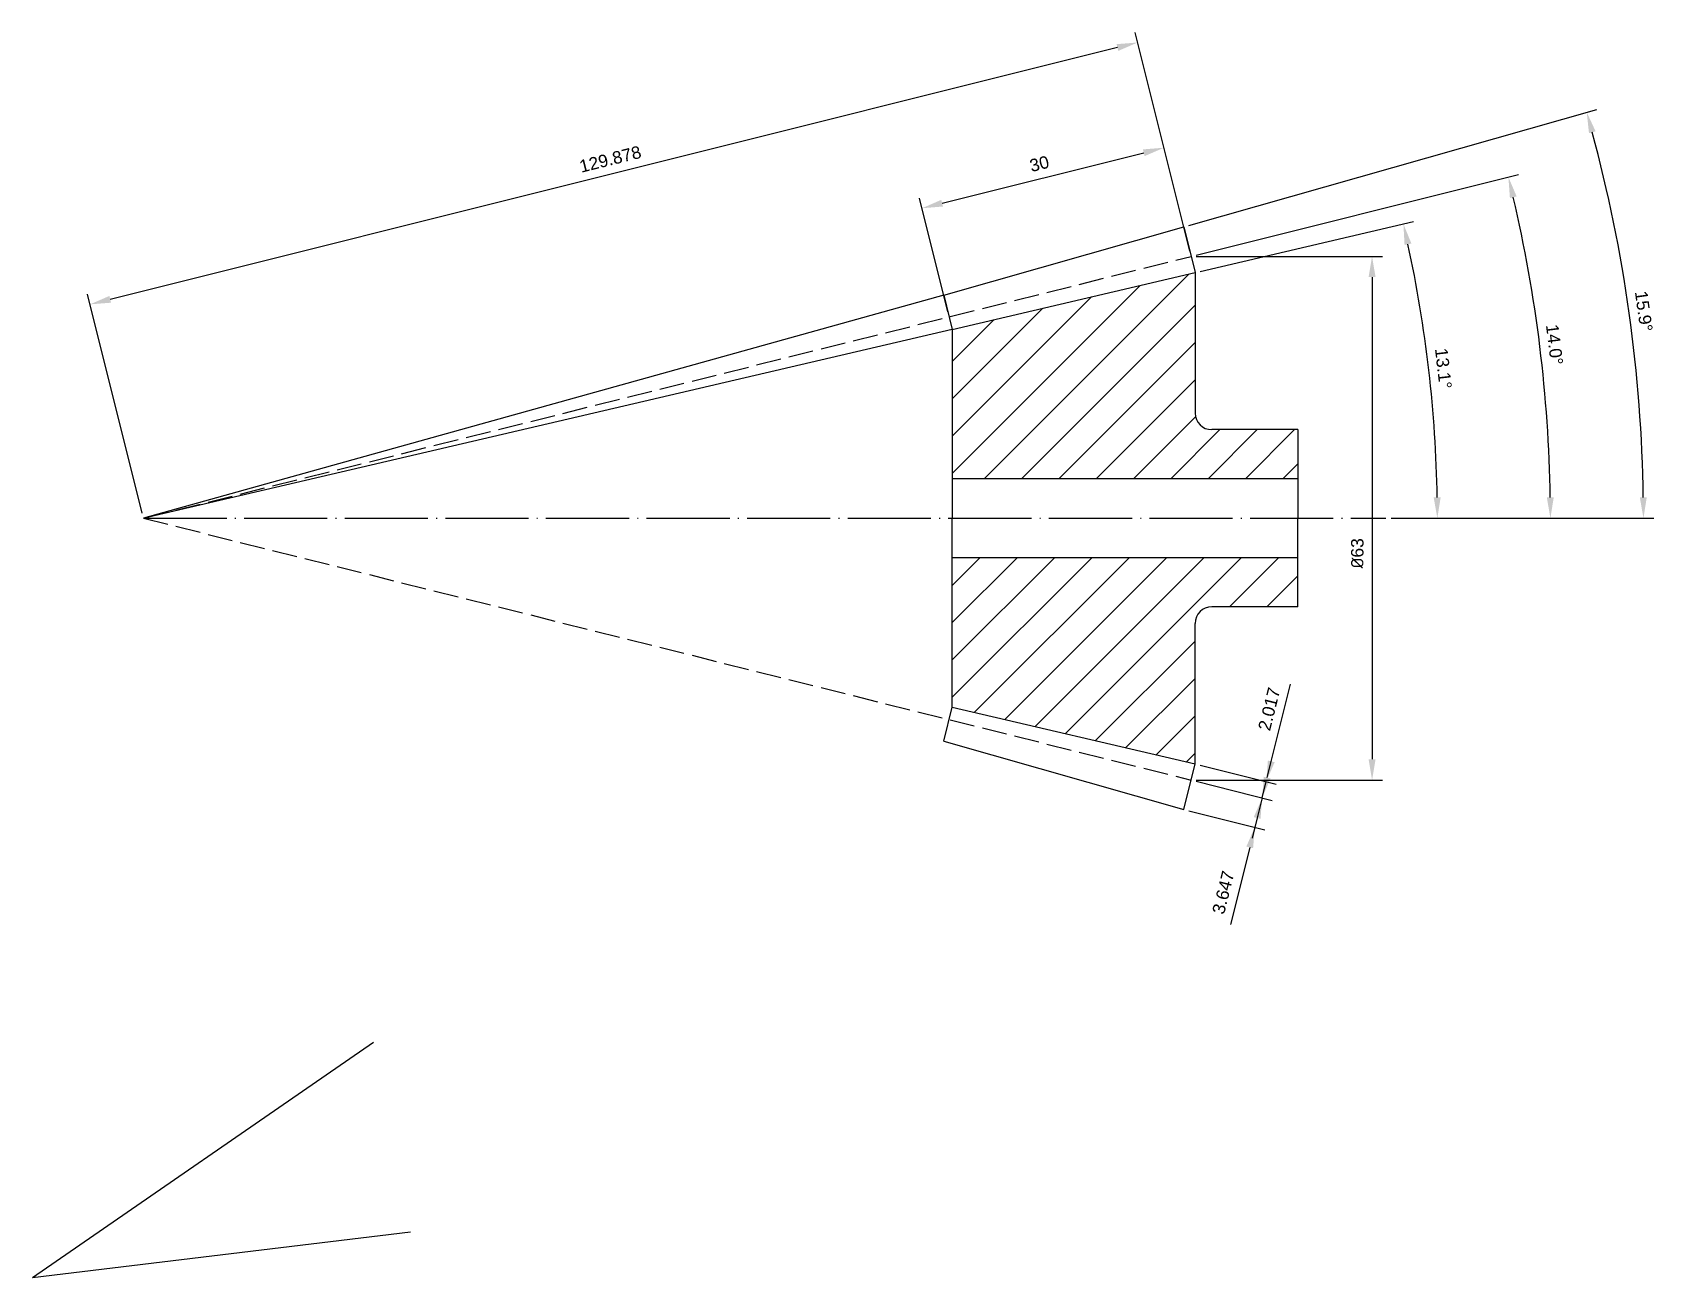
# Model space of a CAD drawing. Header units: millimetres. Extents: x -1183 to 2432, y -404 to 1213.
# Drawn here: x 1004.1 to 1199.3, y -394.7 to -244.9 of the extents above; entities that cross this region are included whole.
import ezdxf

# ---------------------------------------------------------------- set-up
doc = ezdxf.new("R2010")
doc.units = ezdxf.units.MM
doc.linetypes.add('c10', pattern=[12, 10, -1, 0, -1])
doc.linetypes.add('hit', pattern=[4, 3, -1])
for name, color, linetype in [('hid', 2, 'hit'), ('中心線', 1, 'c10'), ('標註線', 3, 'Continuous'), ('細實線', 4, 'Continuous')]:
    doc.layers.add(name, color=color, linetype=linetype)
doc.styles.add('可註解', font='arial.ttf')
doc.dimstyles.new('ISO-25', dxfattribs={"dimtxt": 1.5, "dimasz": 2.5, "dimexe": 1.25, "dimexo": 0.625, "dimgap": 1, "dimtad": 1, "dimdec": 3, "dimdsep": 46, "dimtxsty": '可註解', "dimcen": 2.5, "dimclrd": 3, "dimclre": 3, "dimclrt": 3, "dimadec": 1, "dimazin": 0, "dimtfac": 1, "dimtdec": 3, "dimtmove": 0, "dimatfit": 3, "dimfxl": 1, "dimtfill": 1, "dimtfillclr": 256, "dimarcsym": 0})
pattern_1 = [(45, (988.7744, -374.5796), (-2.245064, 2.245064), [])]

# ---------------------------------------------------------------- blocks, each defined once
blk = doc.blocks.new('*D143')
at = {"color": 3, "lineweight": -2, "transparency": 16777216}
for p, q in [((1143.23, -268.15), (1192.3, -254.18)), ((1167.56, -303.36), (1199.17, -303.36))]:
    blk.add_line(p, q, dxfattribs=at)
blk.add_arc((1019.57, -303.36), 178.35, 0.8031, 15.0899, dxfattribs=at)
at = {"color": 3, "transparency": 16777216}
for points in [[(1191.37, -257.04), (1192.17, -256.82), (1191.1, -254.52)], [(1198.32, -300.86), (1197.49, -300.86), (1197.92, -303.36)]]:
    blk.add_solid(points, dxfattribs=at)
at = {"color": 3, "transparency": 16777216, "insert": (1197.96, -278.46), "char_height": 1.5, "attachment_point": 5, "rotation": 277.9465, "style": '可註解', "bg_fill": 3, "box_fill_scale": 1.1, "bg_fill_color": 256, "bg_fill_true_color": 13158600, "bg_fill_transparency": 0}
blk.add_mtext('15.9°', dxfattribs=at)
blk = doc.blocks.new('*D144')
at = {"color": 3, "lineweight": -2, "transparency": 16777216}
for p, q in [((1144.12, -271.71), (1182.89, -262.01)), ((1167.56, -303.36), (1187.98, -303.36))]:
    blk.add_line(p, q, dxfattribs=at)
blk.add_arc((1017.51, -303.36), 169.22, 0.8465, 13.1898, dxfattribs=at)
at = {"color": 3, "transparency": 16777216}
for points in [[(1181.86, -264.84), (1182.67, -264.65), (1181.68, -262.32)], [(1187.13, -300.86), (1186.3, -300.86), (1186.73, -303.36)]]:
    blk.add_solid(points, dxfattribs=at)
at = {"color": 3, "transparency": 16777216, "insert": (1187.22, -282.47), "char_height": 1.5, "attachment_point": 5, "rotation": 277.0181, "style": '可註解', "bg_fill": 3, "box_fill_scale": 1.1, "bg_fill_color": 256, "bg_fill_true_color": 13158600, "bg_fill_transparency": 0}
blk.add_mtext('14.0°', dxfattribs=at)
blk = doc.blocks.new('*D145')
at = {"color": 3, "lineweight": -2, "transparency": 16777216}
for p, q in [((1144.61, -273.67), (1170.27, -267.68)), ((1167.56, -303.36), (1174.38, -303.36))]:
    blk.add_line(p, q, dxfattribs=at)
blk.add_arc((1017.51, -303.36), 155.62, 0.9204, 12.2256, dxfattribs=at)
at = {"color": 3, "transparency": 16777216}
for points in [[(1169.19, -270.49), (1170.01, -270.31), (1169.05, -267.96)], [(1173.53, -300.85), (1172.69, -300.86), (1173.13, -303.36)]]:
    blk.add_solid(points, dxfattribs=at)
at = {"color": 3, "transparency": 16777216, "insert": (1173.86, -285.34), "char_height": 1.5, "attachment_point": 5, "rotation": 276.573, "style": '可註解', "bg_fill": 3, "box_fill_scale": 1.1, "bg_fill_color": 256, "bg_fill_true_color": 13158600, "bg_fill_transparency": 0}
blk.add_mtext('13.1°', dxfattribs=at)
blk = doc.blocks.new('*D146')
at = {"color": 3, "lineweight": -2, "transparency": 16777216}
for p, q in [((1113.56, -265.46), (1137.82, -259.4)), ((1143.36, -271.25), (1139.94, -257.58)), ((1114.25, -278.53), (1110.84, -264.85))]:
    blk.add_line(p, q, dxfattribs=at)
at = {"color": 3, "transparency": 16777216}
for points in [[(1137.72, -258.99), (1137.92, -259.8), (1140.24, -258.79)], [(1113.46, -265.06), (1113.67, -265.86), (1111.14, -266.07)]]:
    blk.add_solid(points, dxfattribs=at)
at = {"color": 3, "transparency": 16777216, "insert": (1125.26, -260.72), "char_height": 1.5, "attachment_point": 5, "rotation": 14.0362, "style": '可註解', "bg_fill": 3, "box_fill_scale": 1.1, "bg_fill_color": 256, "bg_fill_true_color": 13158600, "bg_fill_transparency": 0}
blk.add_mtext('30', dxfattribs=at)
blk = doc.blocks.new('*D147')
at = {"color": 3, "lineweight": -2, "transparency": 16777216}
for p, q in [((1143.36, -271.25), (1136.78, -244.92)), ((1134.65, -246.74), (1013.5, -277.03)), ((1017.36, -302.75), (1010.78, -276.42))]:
    blk.add_line(p, q, dxfattribs=at)
at = {"color": 3, "transparency": 16777216}
for points in [[(1134.55, -246.33), (1134.75, -247.14), (1137.08, -246.13)], [(1013.4, -276.62), (1013.61, -277.43), (1011.08, -277.63)]]:
    blk.add_solid(points, dxfattribs=at)
at = {"color": 3, "transparency": 16777216, "insert": (1073.65, -260.17), "char_height": 1.5, "attachment_point": 5, "rotation": 14.0362, "style": '可註解', "bg_fill": 3, "box_fill_scale": 1.1, "bg_fill_color": 256, "bg_fill_true_color": 13158600, "bg_fill_transparency": 0}
blk.add_mtext('129.878', dxfattribs=at)
blk = doc.blocks.new('*D148')
at = {"layer": '標註線', "color": 3, "lineweight": -2, "transparency": 16777216}
for p, q in [((1144.14, -271.86), (1166.53, -271.86)), ((1165.28, -274.36), (1165.28, -332.36)), ((1144.14, -334.86), (1166.53, -334.86))]:
    blk.add_line(p, q, dxfattribs=at)
at = {"layer": '標註線', "color": 3, "transparency": 16777216}
for points in [[(1164.86, -274.36), (1165.7, -274.36), (1165.28, -271.86)], [(1164.86, -332.36), (1165.7, -332.36), (1165.28, -334.86)]]:
    blk.add_solid(points, dxfattribs=at)
at = {"layer": '標註線', "color": 3, "transparency": 16777216, "insert": (1163.51, -307.58), "char_height": 1.5, "attachment_point": 5, "rotation": 90, "style": '可註解', "bg_fill": 3, "box_fill_scale": 1.1, "bg_fill_color": 256, "bg_fill_true_color": 13158600, "bg_fill_transparency": 0}
blk.add_mtext('{\\fISOCPEUR|b0|i0|c136|p34;%%C}63', dxfattribs=at)
blk = doc.blocks.new('*D149')
at = {"layer": '標註線', "color": 3, "lineweight": -2, "transparency": 16777216}
for p, q in [((1153.15, -332.61), (1155.48, -323.31)), ((1144.61, -333.05), (1153.76, -335.34)), ((1144.12, -335.01), (1153.27, -337.3)), ((1152.06, -337), (1152.55, -335.04)), ((1151.45, -339.42), (1150.85, -341.85))]:
    blk.add_line(p, q, dxfattribs=at)
at = {"layer": '標註線', "color": 3, "transparency": 16777216}
for points in [[(1152.75, -332.51), (1153.56, -332.71), (1152.55, -335.04)], [(1151.05, -339.32), (1151.86, -339.52), (1152.06, -337)]]:
    blk.add_solid(points, dxfattribs=at)
at = {"layer": '標註線', "color": 3, "transparency": 16777216, "insert": (1152.91, -326.32), "char_height": 1.5, "attachment_point": 5, "rotation": 75.9638, "style": '可註解', "bg_fill": 3, "box_fill_scale": 1.1, "bg_fill_color": 256, "bg_fill_true_color": 13158600, "bg_fill_transparency": 0}
blk.add_mtext('2.017', dxfattribs=at)
blk = doc.blocks.new('*D150')
at = {"layer": '標註線', "color": 3, "lineweight": -2, "transparency": 16777216}
for p, q in [((1152.67, -334.57), (1153.27, -332.14)), ((1144.12, -335.01), (1153.27, -337.3)), ((1152.06, -337), (1151.17, -340.53)), ((1143.23, -338.55), (1152.39, -340.84)), ((1150.57, -342.96), (1148.25, -352.23))]:
    blk.add_line(p, q, dxfattribs=at)
at = {"layer": '標註線', "color": 3, "transparency": 16777216}
for points in [[(1152.26, -334.47), (1153.07, -334.67), (1152.06, -337)], [(1150.16, -342.86), (1150.97, -343.06), (1151.17, -340.53)]]:
    blk.add_solid(points, dxfattribs=at)
at = {"layer": '標註線', "color": 3, "transparency": 16777216, "insert": (1147.39, -348.38), "char_height": 1.5, "attachment_point": 5, "rotation": 75.9638, "style": '可註解', "bg_fill": 3, "box_fill_scale": 1.1, "bg_fill_color": 256, "bg_fill_true_color": 13158600, "bg_fill_transparency": 0}
blk.add_mtext('3.647', dxfattribs=at)

msp = doc.modelspace()

# ---------------------------------------------------------------- hatches: boundary and pattern name
at = {"layer": '細實線'}
h = msp.add_hatch(dxfattribs=at)
h.set_pattern_fill('ANSI31', color=256)
h.set_pattern_definition(pattern_1)
h.paths.add_polyline_path([(1143.9998, -273.8148), (1114.7825, -280.6386), (1114.7825, -298.6086), (1156.3348, -298.6086), (1156.3348, -292.7037), (1144.5998, -292.7037, -0.41421356), (1143.9998, -292.1037)])
h = msp.add_hatch(dxfattribs=at)
h.set_pattern_fill('ANSI31', color=256)
h.set_pattern_definition(pattern_1)
h.paths.add_polyline_path([(1143.9998, -314.6124, -0.41421356), (1144.5998, -314.0124), (1156.3348, -314.0124), (1156.3348, -308.1075), (1114.7825, -308.1075), (1114.7825, -326.0775), (1143.9998, -332.9013)])

# ---------------------------------------------------------------- linework, layer by layer
for p, q in [((1113.7577, -276.5395), (1142.6261, -268.3199)), ((1142.6261, -268.3199), (1143.9998, -273.8148)), ((1114.7825, -280.6386), (1143.9998, -273.8148)), ((1143.9998, -273.8148), (1143.9998, -290.7037)), ((1113.7577, -276.5395), (1114.7825, -280.6386)), ((1113.7577, -276.5395), (1114.7825, -280.6386)), ((1114.7825, -280.6386), (1114.7825, -303.3581)), ((1156.3348, -292.7037), (1145.9998, -292.7037)), ((1156.3348, -292.7037), (1156.3348, -303.3581)), ((1156.3348, -298.6086), (1114.7825, -298.6086)), ((1114.7825, -326.0775), (1114.7825, -303.3581)), ((1156.3348, -314.0124), (1156.3348, -303.3581)), ((1156.3348, -308.1075), (1114.7825, -308.1075)), ((1156.3348, -314.0124), (1145.9998, -314.0124)), ((1143.9998, -332.9013), (1143.9998, -316.0124)), ((1113.7577, -330.1767), (1114.7825, -326.0775)), ((1113.7577, -330.1767), (1114.7825, -326.0775)), ((1114.7825, -326.0775), (1143.9998, -332.9013)), ((1113.7577, -330.1767), (1142.6261, -338.3962)), ((1142.6261, -338.3962), (1143.9998, -332.9013))]:
    msp.add_line(p, q)
msp.add_arc((1145.9998, -316.0124), 2, 90, 180)
at = {"layer": 'hid'}
for q in [(1143.5106, -271.858), (1143.5106, -334.8581)]:
    msp.add_line((1017.5104, -303.3581), q, dxfattribs=at)
at = {"layer": '中心線'}
msp.add_line((1017.5104, -303.3581), (1166.9326, -303.3581), dxfattribs=at)
at = {"layer": '標註線'}
for q in [(1045.169, -366.4095), (1049.6032, -389.208)]:
    msp.add_line((1004.1468, -394.7088), q, dxfattribs=at)

# ---------------------------------------------------------------- next in the draw order: dimensions: what is measured, and where the dimension line sits
dim = msp.add_angular_dim_2l(base=(1197.1577, -286.8907), line1=((1017.5104, -303.3581), (1166.9326, -303.3581)), line2=((1113.7577, -276.5395), (1142.6261, -268.3199)), dimstyle='ISO-25')
dim.commit()
dim.dimension.update_dxf_attribs({"geometry": '*D143', "text_midpoint": (1197.9559, -278.4569)})
dim = msp.add_linear_dim(base=(1152.0588, -336.9951), p1=(1143.9998, -332.9013), p2=(1143.5106, -334.8581), angle=255.963757, dimstyle='ISO-25', dxfattribs=at)
dim.commit()
dim.dimension.update_dxf_attribs({"geometry": '*D149', "text_midpoint": (1154.6201, -326.7498), "dimtype": 161})

# ---------------------------------------------------------------- next in the draw order: dimensions: what is measured, and where the dimension line sits
dim = msp.add_angular_dim_2l(base=(1186.1669, -289.555), line1=((1017.5104, -303.3581), (1166.9326, -303.3581)), line2=((1017.5104, -303.3581), (1143.5106, -271.858)), dimstyle='ISO-25')
dim.commit()
dim.dimension.update_dxf_attribs({"geometry": '*D144', "text_midpoint": (1187.2155, -282.4664)})

# ---------------------------------------------------------------- next in the draw order: dimensions: what is measured, and where the dimension line sits
dim = msp.add_angular_dim_2l(base=(1172.6741, -291.4675), line1=((1017.5104, -303.3581), (1166.9326, -303.3581)), line2=((1114.7825, -280.6386), (1143.9998, -273.8148)), dimstyle='ISO-25')
dim.commit()
dim.dimension.update_dxf_attribs({"geometry": '*D145', "text_midpoint": (1173.8608, -285.3418)})

# ---------------------------------------------------------------- next in the draw order: dimensions: what is measured, and where the dimension line sits
dim = msp.add_aligned_dim(p1=(1114.4063, -279.1341), p2=(1143.5106, -271.858), distance=13.4692, dimstyle='ISO-25')
dim.commit()
dim.dimension.update_dxf_attribs({"geometry": '*D146', "text_midpoint": (1125.2633, -260.7154)})

# ---------------------------------------------------------------- next in the draw order: dimensions: what is measured, and where the dimension line sits
dim = msp.add_aligned_dim(p1=(1143.5106, -271.858), p2=(1017.5104, -303.3581), distance=-26.5179, dimstyle='ISO-25')
dim.commit()
dim.dimension.update_dxf_attribs({"geometry": '*D147', "text_midpoint": (1073.6507, -260.1688)})

# ---------------------------------------------------------------- next in the draw order: linework, layer by layer
at = {"layer": '細實線'}
for p, q in [((1113.7577, -276.5395), (1017.5104, -303.3581)), ((1114.7825, -280.6386), (1017.5831, -303.3399))]:
    msp.add_line(p, q, dxfattribs=at)

# ---------------------------------------------------------------- next in the draw order: dimensions: what is measured, and where the dimension line sits
at = {"layer": '標註線'}
dim = msp.add_linear_dim(base=(1165.2791, -334.8581), p1=(1143.5106, -271.858), p2=(1143.5106, -334.8581), angle=90, text='{\\fISOCPEUR|b0|i0|c136|p34;%%C}<>', dimstyle='ISO-25', dxfattribs=at)
dim.commit()
dim.dimension.update_dxf_attribs({"geometry": '*D148', "text_midpoint": (1165.2791, -307.5792), "dimtype": 160})

# ---------------------------------------------------------------- next in the draw order: linework, layer by layer
msp.add_arc((1145.9998, -290.7037), 2, 180, 270)

# ---------------------------------------------------------------- next in the draw order: dimensions: what is measured, and where the dimension line sits
dim = msp.add_aligned_dim(p1=(1143.5106, -334.8581), p2=(1142.6261, -338.3962), distance=8.8112, dimstyle='ISO-25', dxfattribs=at)
dim.commit()
dim.dimension.update_dxf_attribs({"geometry": '*D150', "text_midpoint": (1147.3917, -348.3805)})

doc.saveas('drawing.dxf')
